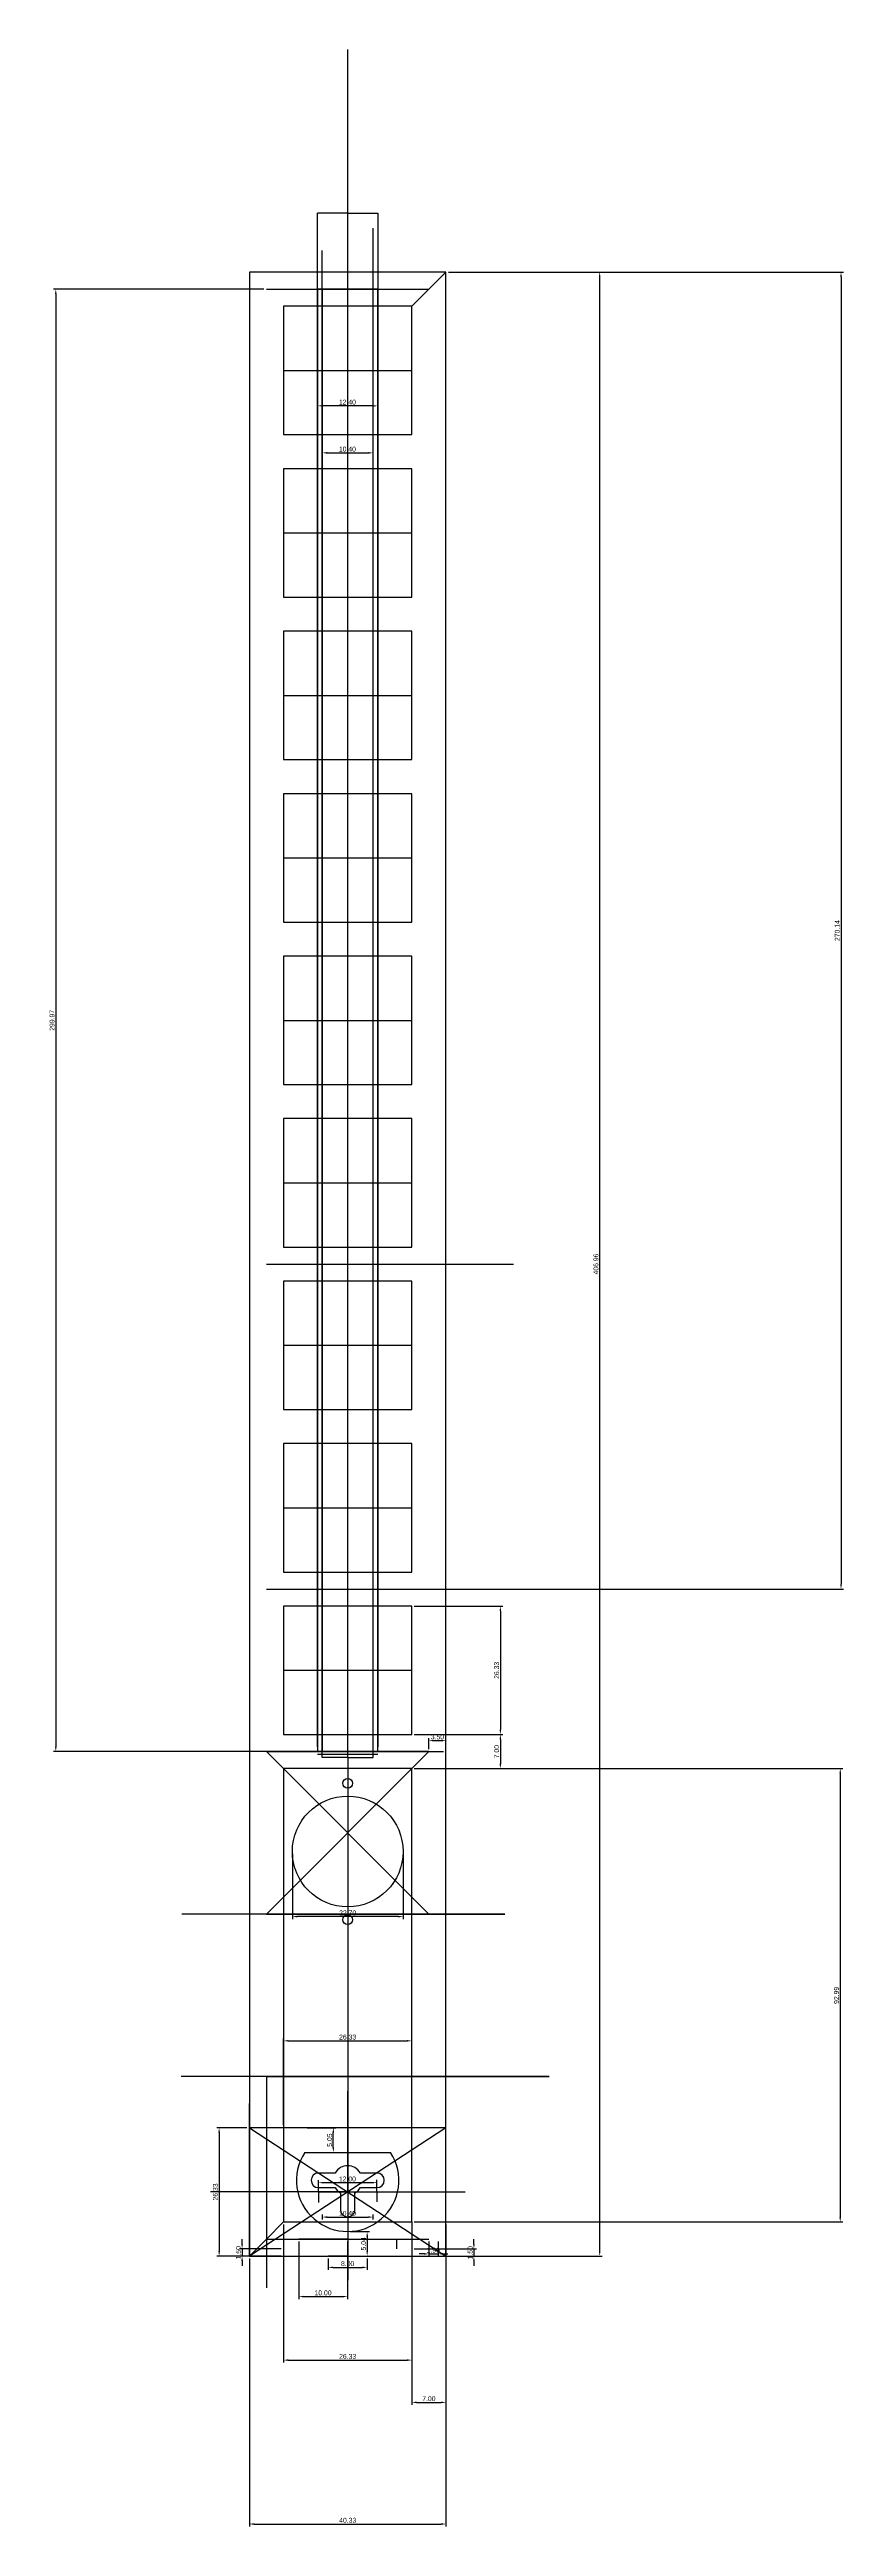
# Model space of a CAD drawing. Extents: x -44 to 118, y -59 to 449.
import ezdxf

# ---------------------------------------------------------------- set-up
doc = ezdxf.new("R2010")
doc.units = 0
doc.layers.get('DEFPOINTS').update_dxf_attribs({"linetype": 'CONTINUOUS'})
for name, color, linetype in [('_CONSTRUCTIONS', 173, 'CONTINUOUS'), ('_MEASURES', 7, 'CONTINUOUS'), ('BORDER', 7, 'CONTINUOUS'), ('FIXING', 3, 'CONTINUOUS'), ('FIXING_BORDER', 6, 'CONTINUOUS'), ('GRID_LED', 6, 'CONTINUOUS'), ('GRID_PCB', 6, 'CONTINUOUS'), ('LED_STRIP10', 4, 'CONTINUOUS'), ('LED_STRIP12', 4, 'CONTINUOUS'), ('PIR', 3, 'CONTINUOUS'), ('SCREWS-PIR', 3, 'CONTINUOUS')]:
    doc.layers.add(name, color=color, linetype=linetype)
doc.styles.add('ARIAL', font='Arial.ttf')
doc.dimstyles.new('DEFAULT', dxfattribs={"dimtxt": 1, "dimasz": 1, "dimexe": 0.5, "dimexo": 0.5, "dimgap": 0.25, "dimtad": 1, "dimtoh": 1, "dimzin": 1, "dimcen": 0.5, "dimazin": 3, "dimtfac": 1, "dimtix": 1, "dimtmove": 0, "dimatfit": 3})

# ---------------------------------------------------------------- blocks, each defined once
blk = doc.blocks.new('*D1')
at = {"layer": '_MEASURES', "color": 0}
for p, q in [((17.16, 1.54), (21.16, 1.54)), ((20.66, 0.54), (20.66, -2.5)), ((17.16, -3.5), (21.16, -3.5))]:
    blk.add_line(p, q, dxfattribs=at)
for points in [[(20.83, 0.54), (20.5, 0.54), (20.66, 1.54)], [(20.5, -2.5), (20.83, -2.5), (20.66, -3.5)]]:
    blk.add_solid(points, dxfattribs=at)
at = {"layer": 'DEFPOINTS', "color": 0}
for p in [(16.66, 1.54), (16.66, -3.5), (20.66, -3.5)]:
    blk.add_point(p, dxfattribs=at)
at = {"layer": '_MEASURES', "color": 0, "linetype": 'CONTINUOUS', "style": 'ARIAL'}
blk.add_text('5.04', height=1, rotation=90, dxfattribs=at).set_placement((20.4, -2.35))
blk = doc.blocks.new('*D2')
at = {"layer": '_MEASURES', "color": 0}
for p, q in [((8.37, 22.83), (14.22, 22.83)), ((13.72, 18.78), (13.72, 21.83)), ((8.37, 17.78), (14.22, 17.78))]:
    blk.add_line(p, q, dxfattribs=at)
for points in [[(13.89, 21.83), (13.56, 21.83), (13.72, 22.83)], [(13.56, 18.78), (13.89, 18.78), (13.72, 17.78)]]:
    blk.add_solid(points, dxfattribs=at)
at = {"layer": 'DEFPOINTS', "color": 0}
for p in [(7.87, 22.83), (13.72, 22.83), (7.87, 17.78)]:
    blk.add_point(p, dxfattribs=at)
at = {"layer": '_MEASURES', "color": 0, "linetype": 'CONTINUOUS', "style": 'ARIAL'}
blk.add_text('5.05', height=1, rotation=90, dxfattribs=at).set_placement((13.45, 18.93))
blk = doc.blocks.new('*D3')
at = {"layer": '_MEASURES', "color": 0}
for p, q in [((3.5, 23.33), (3.5, 41.15)), ((4.5, 40.65), (28.83, 40.65)), ((29.83, 23.33), (29.83, 41.15))]:
    blk.add_line(p, q, dxfattribs=at)
for points in [[(4.5, 40.82), (4.5, 40.49), (3.5, 40.65)], [(28.83, 40.49), (28.83, 40.82), (29.83, 40.65)]]:
    blk.add_solid(points, dxfattribs=at)
at = {"layer": 'DEFPOINTS', "color": 0}
for p in [(29.83, 40.65), (3.5, 22.83), (29.83, 22.83)]:
    blk.add_point(p, dxfattribs=at)
at = {"layer": '_MEASURES', "color": 0, "linetype": 'CONTINUOUS', "style": 'ARIAL'}
blk.add_text('26.33', height=1, dxfattribs=at).set_placement((14.91, 40.92))
blk = doc.blocks.new('*D4')
at = {"layer": '_MEASURES', "color": 0}
for p, q in [((-4, 22.83), (-10.2, 22.83)), ((-9.7, 21.83), (-9.7, -2.5)), ((-4, -3.5), (-10.2, -3.5))]:
    blk.add_line(p, q, dxfattribs=at)
for points in [[(-9.53, 21.83), (-9.87, 21.83), (-9.7, 22.83)], [(-9.87, -2.5), (-9.53, -2.5), (-9.7, -3.5)]]:
    blk.add_solid(points, dxfattribs=at)
at = {"layer": 'DEFPOINTS', "color": 0}
for p in [(-3.5, 22.83), (-9.7, -3.5), (-3.5, -3.5)]:
    blk.add_point(p, dxfattribs=at)
at = {"layer": '_MEASURES', "color": 0, "linetype": 'CONTINUOUS', "style": 'ARIAL'}
blk.add_text('26.33', height=1, rotation=90, dxfattribs=at).set_placement((-9.97, 7.91))
blk = doc.blocks.new('*D5')
at = {"layer": '_MEASURES', "color": 0}
for p, q in [((-4.99, -1), (-4.99, 0)), ((3, -2), (-5.49, -2)), ((3, -3.5), (-5.49, -3.5)), ((-4.99, -2), (-4.99, -3.5)), ((-4.99, -4.5), (-4.99, -5.5))]:
    blk.add_line(p, q, dxfattribs=at)
for points in [[(-5.16, -1), (-4.82, -1), (-4.99, -2)], [(-4.82, -4.5), (-5.16, -4.5), (-4.99, -3.5)]]:
    blk.add_solid(points, dxfattribs=at)
at = {"layer": 'DEFPOINTS', "color": 0}
for p in [(-4.99, -3.5), (3.5, -2), (3.5, -3.5)]:
    blk.add_point(p, dxfattribs=at)
at = {"layer": '_MEASURES', "color": 0, "linetype": 'CONTINUOUS', "style": 'ARIAL'}
blk.add_text('1.50', height=1, rotation=90, dxfattribs=at).set_placement((-5.26, -4.17))
blk = doc.blocks.new('*D6')
at = {"layer": '_MEASURES', "color": 0}
for p, q in [((32.33, -3.05), (31.33, -3.05)), ((33.33, -0.5), (33.33, -3.55)), ((33.33, -3.05), (35.23, -3.05)), ((35.23, -0.5), (35.23, -3.55)), ((36.23, -3.05), (37.23, -3.05))]:
    blk.add_line(p, q, dxfattribs=at)
for points in [[(32.33, -3.22), (32.33, -2.88), (33.33, -3.05)], [(36.23, -2.88), (36.23, -3.22), (35.23, -3.05)]]:
    blk.add_solid(points, dxfattribs=at)
at = {"layer": 'DEFPOINTS', "color": 0}
for p in [(33.33, 0), (35.23, 0), (35.23, -3.05)]:
    blk.add_point(p, dxfattribs=at)
at = {"layer": '_MEASURES', "color": 0, "linetype": 'CONTINUOUS', "style": 'ARIAL'}
blk.add_text('1.90', height=1, dxfattribs=at).set_placement((32.86, -2.78))
blk = doc.blocks.new('*D7')
at = {"layer": '_MEASURES', "color": 0}
for p, q in [((5.32, 78.99), (5.32, 65.64)), ((28.02, 78.99), (28.02, 65.64)), ((27.02, 66.14), (6.32, 66.14))]:
    blk.add_line(p, q, dxfattribs=at)
for points in [[(6.32, 66.31), (6.32, 65.97), (5.32, 66.14)], [(27.02, 65.97), (27.02, 66.31), (28.02, 66.14)]]:
    blk.add_solid(points, dxfattribs=at)
at = {"layer": 'DEFPOINTS', "color": 0}
for p in [(5.32, 79.49), (28.02, 79.49), (5.32, 66.14)]:
    blk.add_point(p, dxfattribs=at)
at = {"layer": '_MEASURES', "color": 0, "linetype": 'CONTINUOUS', "style": 'ARIAL'}
blk.add_text('22.70', height=1, dxfattribs=at).set_placement((14.92, 66.41))
blk = doc.blocks.new('*D8')
at = {"layer": '_MEASURES', "color": 0}
for p, q in [((30.33, -2), (43.06, -2)), ((30.33, -3.5), (43.06, -3.5)), ((42.56, -1), (42.56, 0)), ((42.56, -2), (42.56, -3.5)), ((42.56, -4.5), (42.56, -5.5))]:
    blk.add_line(p, q, dxfattribs=at)
for points in [[(42.39, -1), (42.72, -1), (42.56, -2)], [(42.72, -4.5), (42.39, -4.5), (42.56, -3.5)]]:
    blk.add_solid(points, dxfattribs=at)
at = {"layer": 'DEFPOINTS', "color": 0}
for p in [(29.83, -2), (29.83, -3.5), (42.56, -3.5)]:
    blk.add_point(p, dxfattribs=at)
at = {"layer": '_MEASURES', "color": 0, "linetype": 'CONTINUOUS', "style": 'ARIAL'}
blk.add_text('1.50', height=1, rotation=90, dxfattribs=at).set_placement((42.29, -4.17))
blk = doc.blocks.new('*D9')
at = {"layer": '_MEASURES', "color": 0}
for p, q in [((12.66, -4), (12.66, -6.32)), ((20.66, -4), (20.66, -6.32)), ((13.66, -5.82), (19.66, -5.82))]:
    blk.add_line(p, q, dxfattribs=at)
for points in [[(13.66, -5.65), (13.66, -5.99), (12.66, -5.82)], [(19.66, -5.99), (19.66, -5.65), (20.66, -5.82)]]:
    blk.add_solid(points, dxfattribs=at)
at = {"layer": 'DEFPOINTS', "color": 0}
for p in [(12.66, -3.5), (20.66, -3.5), (20.66, -5.82)]:
    blk.add_point(p, dxfattribs=at)
at = {"layer": '_MEASURES', "color": 0, "linetype": 'CONTINUOUS', "style": 'ARIAL'}
blk.add_text('8.00', height=1, dxfattribs=at).set_placement((15.3, -5.55))
blk = doc.blocks.new('*D10')
at = {"layer": '_MEASURES', "color": 0}
for p, q in [((6.66, -0.5), (6.66, -12.31)), ((16.66, -0.5), (16.66, -12.31)), ((7.66, -11.81), (15.66, -11.81))]:
    blk.add_line(p, q, dxfattribs=at)
for points in [[(7.66, -11.64), (7.66, -11.97), (6.66, -11.81)], [(15.66, -11.97), (15.66, -11.64), (16.66, -11.81)]]:
    blk.add_solid(points, dxfattribs=at)
at = {"layer": 'DEFPOINTS', "color": 0}
for p in [(6.66, 0), (16.66, 0), (16.66, -11.81)]:
    blk.add_point(p, dxfattribs=at)
at = {"layer": '_MEASURES', "color": 0, "linetype": 'CONTINUOUS', "style": 'ARIAL'}
blk.add_text('10.00', height=1, dxfattribs=at).set_placement((9.86, -11.54))
blk = doc.blocks.new('*D11')
at = {"layer": '_MEASURES', "color": 0}
for p, q in [((11.47, 4), (11.47, 5)), ((12.47, 4.5), (20.87, 4.5)), ((21.87, 4), (21.87, 5))]:
    blk.add_line(p, q, dxfattribs=at)
for points in [[(12.47, 4.67), (12.47, 4.33), (11.47, 4.5)], [(20.87, 4.33), (20.87, 4.67), (21.87, 4.5)]]:
    blk.add_solid(points, dxfattribs=at)
at = {"layer": 'DEFPOINTS', "color": 0}
for p in [(11.47, 3.5), (21.87, 4.5), (21.87, 3.5)]:
    blk.add_point(p, dxfattribs=at)
at = {"layer": '_MEASURES', "color": 0, "linetype": 'CONTINUOUS', "style": 'ARIAL'}
blk.add_text('10.40', height=1, dxfattribs=at).set_placement((14.86, 4.77))
blk = doc.blocks.new('*D12')
at = {"layer": '_MEASURES', "color": 0}
for p, q in [((10.66, 10.16), (10.66, 12.06)), ((11.66, 11.56), (21.66, 11.56)), ((22.66, 10.16), (22.66, 12.06))]:
    blk.add_line(p, q, dxfattribs=at)
for points in [[(11.66, 11.72), (11.66, 11.39), (10.66, 11.56)], [(21.66, 11.39), (21.66, 11.72), (22.66, 11.56)]]:
    blk.add_solid(points, dxfattribs=at)
at = {"layer": 'DEFPOINTS', "color": 0}
for p in [(22.66, 11.56), (10.66, 9.67), (22.66, 9.67)]:
    blk.add_point(p, dxfattribs=at)
at = {"layer": '_MEASURES', "color": 0, "linetype": 'CONTINUOUS', "style": 'ARIAL'}
blk.add_text('12.00', height=1, dxfattribs=at).set_placement((14.86, 11.82))
blk = doc.blocks.new('*D13')
at = {"layer": '_MEASURES', "color": 0}
for p, q in [((30.33, 96.49), (118.19, 96.49)), ((117.69, 95.49), (117.69, 4.5)), ((30.33, 3.5), (118.19, 3.5))]:
    blk.add_line(p, q, dxfattribs=at)
for points in [[(117.86, 95.49), (117.52, 95.49), (117.69, 96.49)], [(117.52, 4.5), (117.86, 4.5), (117.69, 3.5)]]:
    blk.add_solid(points, dxfattribs=at)
at = {"layer": 'DEFPOINTS', "color": 0}
for p in [(29.83, 96.49), (29.83, 3.5), (117.69, 3.5)]:
    blk.add_point(p, dxfattribs=at)
at = {"layer": '_MEASURES', "color": 0, "linetype": 'CONTINUOUS', "style": 'ARIAL'}
blk.add_text('92.99', height=1, rotation=90, dxfattribs=at).set_placement((117.42, 48.23))
blk = doc.blocks.new('*D14')
at = {"layer": '_MEASURES', "color": 0}
for p, q in [((33.33, 100.49), (33.33, 102.73)), ((34.33, 102.23), (35.83, 102.23)), ((36.83, 100.49), (36.83, 102.73))]:
    blk.add_line(p, q, dxfattribs=at)
for points in [[(34.33, 102.4), (34.33, 102.06), (33.33, 102.23)], [(35.83, 102.06), (35.83, 102.4), (36.83, 102.23)]]:
    blk.add_solid(points, dxfattribs=at)
at = {"layer": 'DEFPOINTS', "color": 0}
for p in [(36.83, 102.23), (33.33, 99.99), (36.83, 99.99)]:
    blk.add_point(p, dxfattribs=at)
at = {"layer": '_MEASURES', "color": 0, "linetype": 'CONTINUOUS', "style": 'ARIAL'}
blk.add_text('3.50', height=1, dxfattribs=at).set_placement((33.71, 102.5))
blk = doc.blocks.new('*D15')
at = {"layer": '_MEASURES', "color": 0}
for p, q in [((37.33, 403.46), (118.35, 403.46)), ((117.85, 402.46), (117.85, 134.32)), ((37.33, 133.32), (118.35, 133.32))]:
    blk.add_line(p, q, dxfattribs=at)
for points in [[(118.02, 402.46), (117.68, 402.46), (117.85, 403.46)], [(117.68, 134.32), (118.02, 134.32), (117.85, 133.32)]]:
    blk.add_solid(points, dxfattribs=at)
at = {"layer": 'DEFPOINTS', "color": 0}
for p in [(36.83, 403.46), (36.83, 133.32), (117.85, 133.32)]:
    blk.add_point(p, dxfattribs=at)
at = {"layer": '_MEASURES', "color": 0, "linetype": 'CONTINUOUS', "style": 'ARIAL'}
blk.add_text('270.14', height=1, rotation=90, dxfattribs=at).set_placement((117.58, 266.25))
blk = doc.blocks.new('*D16')
at = {"layer": '_MEASURES', "color": 0}
for p, q in [((11.47, 363.63), (11.47, 366.88)), ((12.47, 366.38), (20.87, 366.38)), ((21.87, 363.63), (21.87, 366.88))]:
    blk.add_line(p, q, dxfattribs=at)
for points in [[(12.47, 366.55), (12.47, 366.21), (11.47, 366.38)], [(20.87, 366.21), (20.87, 366.55), (21.87, 366.38)]]:
    blk.add_solid(points, dxfattribs=at)
at = {"layer": 'DEFPOINTS', "color": 0}
for p in [(21.87, 366.38), (11.47, 363.13), (21.87, 363.13)]:
    blk.add_point(p, dxfattribs=at)
at = {"layer": '_MEASURES', "color": 0, "linetype": 'CONTINUOUS', "style": 'ARIAL'}
blk.add_text('10.40', height=1, dxfattribs=at).set_placement((14.86, 366.65))
blk = doc.blocks.new('*D17')
at = {"layer": '_MEASURES', "color": 0}
for p, q in [((-0.5, 399.96), (-43.7, 399.96)), ((-43.2, 398.96), (-43.2, 100.99)), ((-0.5, 99.99), (-43.7, 99.99))]:
    blk.add_line(p, q, dxfattribs=at)
for points in [[(-43.03, 398.96), (-43.37, 398.96), (-43.2, 399.96)], [(-43.37, 100.99), (-43.03, 100.99), (-43.2, 99.99)]]:
    blk.add_solid(points, dxfattribs=at)
at = {"layer": 'DEFPOINTS', "color": 0}
for p in [(0, 399.96), (-43.2, 99.99), (0, 99.99)]:
    blk.add_point(p, dxfattribs=at)
at = {"layer": '_MEASURES', "color": 0, "linetype": 'CONTINUOUS', "style": 'ARIAL'}
blk.add_text('299.97', height=1, rotation=90, dxfattribs=at).set_placement((-43.47, 247.84))
blk = doc.blocks.new('*D18')
at = {"layer": '_MEASURES', "color": 0}
for p, q in [((10.47, 367.8), (10.47, 376.52)), ((21.87, 376.02), (11.47, 376.02)), ((22.87, 367.8), (22.87, 376.52))]:
    blk.add_line(p, q, dxfattribs=at)
for points in [[(11.47, 376.19), (11.47, 375.85), (10.47, 376.02)], [(21.87, 375.85), (21.87, 376.19), (22.87, 376.02)]]:
    blk.add_solid(points, dxfattribs=at)
at = {"layer": 'DEFPOINTS', "color": 0}
for p in [(10.47, 376.02), (10.47, 367.3), (22.87, 367.3)]:
    blk.add_point(p, dxfattribs=at)
at = {"layer": '_MEASURES', "color": 0, "linetype": 'CONTINUOUS', "style": 'ARIAL'}
blk.add_text('12.40', height=1, dxfattribs=at).set_placement((14.86, 376.29))
blk = doc.blocks.new('*D19')
at = {"layer": '_MEASURES', "color": 0}
for p, q in [((30.33, 129.82), (48.48, 129.82)), ((47.98, 128.82), (47.98, 104.49)), ((30.33, 103.49), (48.48, 103.49))]:
    blk.add_line(p, q, dxfattribs=at)
for points in [[(48.15, 128.82), (47.81, 128.82), (47.98, 129.82)], [(47.81, 104.49), (48.15, 104.49), (47.98, 103.49)]]:
    blk.add_solid(points, dxfattribs=at)
at = {"layer": 'DEFPOINTS', "color": 0}
for p in [(29.83, 129.82), (29.83, 103.49), (47.98, 103.49)]:
    blk.add_point(p, dxfattribs=at)
at = {"layer": '_MEASURES', "color": 0, "linetype": 'CONTINUOUS', "style": 'ARIAL'}
blk.add_text('26.33', height=1, rotation=90, dxfattribs=at).set_placement((47.71, 114.9))
blk = doc.blocks.new('*D20')
at = {"layer": '_MEASURES', "color": 0}
for p, q in [((30.33, 103.49), (48.48, 103.49)), ((47.98, 102.49), (47.98, 97.49)), ((30.33, 96.49), (48.48, 96.49))]:
    blk.add_line(p, q, dxfattribs=at)
for points in [[(48.15, 102.49), (47.81, 102.49), (47.98, 103.49)], [(47.81, 97.49), (48.15, 97.49), (47.98, 96.49)]]:
    blk.add_solid(points, dxfattribs=at)
at = {"layer": 'DEFPOINTS', "color": 0}
for p in [(29.83, 103.49), (29.83, 96.49), (47.98, 96.49)]:
    blk.add_point(p, dxfattribs=at)
at = {"layer": '_MEASURES', "color": 0, "linetype": 'CONTINUOUS', "style": 'ARIAL'}
blk.add_text('7.00', height=1, rotation=90, dxfattribs=at).set_placement((47.71, 98.62))
blk = doc.blocks.new('*D21')
at = {"layer": '_MEASURES', "color": 0}
for p, q in [((29.83, 3), (29.83, -34.01)), ((36.83, 3), (36.83, -34.01)), ((30.83, -33.51), (35.83, -33.51))]:
    blk.add_line(p, q, dxfattribs=at)
for points in [[(30.83, -33.34), (30.83, -33.68), (29.83, -33.51)], [(35.83, -33.68), (35.83, -33.34), (36.83, -33.51)]]:
    blk.add_solid(points, dxfattribs=at)
at = {"layer": 'DEFPOINTS', "color": 0}
for p in [(29.83, 3.5), (36.83, 3.5), (36.83, -33.51)]:
    blk.add_point(p, dxfattribs=at)
at = {"layer": '_MEASURES', "color": 0, "linetype": 'CONTINUOUS', "style": 'ARIAL'}
blk.add_text('7.00', height=1, dxfattribs=at).set_placement((31.96, -33.24))
blk = doc.blocks.new('*D22')
at = {"layer": '_MEASURES', "color": 0}
for p, q in [((-3.5, -4), (-3.5, -58.96)), ((36.83, -4), (36.83, -58.96)), ((-2.5, -58.46), (35.83, -58.46))]:
    blk.add_line(p, q, dxfattribs=at)
for points in [[(-2.5, -58.29), (-2.5, -58.63), (-3.5, -58.46)], [(35.83, -58.63), (35.83, -58.29), (36.83, -58.46)]]:
    blk.add_solid(points, dxfattribs=at)
at = {"layer": 'DEFPOINTS', "color": 0}
for p in [(-3.5, -3.5), (36.83, -3.5), (36.83, -58.46)]:
    blk.add_point(p, dxfattribs=at)
at = {"layer": '_MEASURES', "color": 0, "linetype": 'CONTINUOUS', "style": 'ARIAL'}
blk.add_text('40.33', height=1, dxfattribs=at).set_placement((14.93, -58.19))
blk = doc.blocks.new('*D23')
at = {"layer": '_MEASURES', "color": 0}
for p, q in [((37.33, 403.46), (68.85, 403.46)), ((68.35, -2.5), (68.35, 402.46)), ((37.33, -3.5), (68.85, -3.5))]:
    blk.add_line(p, q, dxfattribs=at)
for points in [[(68.52, 402.46), (68.18, 402.46), (68.35, 403.46)], [(68.18, -2.5), (68.52, -2.5), (68.35, -3.5)]]:
    blk.add_solid(points, dxfattribs=at)
at = {"layer": 'DEFPOINTS', "color": 0}
for p in [(36.83, 403.46), (68.35, 403.46), (36.83, -3.5)]:
    blk.add_point(p, dxfattribs=at)
at = {"layer": '_MEASURES', "color": 0, "linetype": 'CONTINUOUS', "style": 'ARIAL'}
blk.add_text('406.96', height=1, rotation=90, dxfattribs=at).set_placement((68.08, 197.85))
blk = doc.blocks.new('*D24')
at = {"layer": '_MEASURES', "color": 0}
for p, q in [((3.5, 3), (3.5, -25.34)), ((29.83, 3), (29.83, -25.34)), ((4.5, -24.84), (28.83, -24.84))]:
    blk.add_line(p, q, dxfattribs=at)
for points in [[(4.5, -24.67), (4.5, -25.01), (3.5, -24.84)], [(28.83, -25.01), (28.83, -24.67), (29.83, -24.84)]]:
    blk.add_solid(points, dxfattribs=at)
at = {"layer": 'DEFPOINTS', "color": 0}
for p in [(3.5, 3.5), (29.83, 3.5), (29.83, -24.84)]:
    blk.add_point(p, dxfattribs=at)
at = {"layer": '_MEASURES', "color": 0, "linetype": 'CONTINUOUS', "style": 'ARIAL'}
blk.add_text('26.33', height=1, dxfattribs=at).set_placement((14.91, -24.57))

msp = doc.modelspace()

# ---------------------------------------------------------------- linework, layer by layer
at = {"layer": '_CONSTRUCTIONS'}
for p, q in [((16.666, 98.75), (16.666, 449.11)), ((10.466, 100.98), (10.466, 415.52)), ((16.666, 415.52), (10.466, 415.52)), ((16.666, 415.52), (22.866, 415.52)), ((21.866, 98.75), (21.866, 412.49)), ((22.866, 415.52), (22.866, 100.98)), ((11.466, 98.75), (11.466, 407.86)), ((33.33, 399.96), (36.83, 403.46)), ((0, 399.96), (33.33, 399.96)), ((33.33, 399.96), (29.83, 396.46)), ((0, 199.98), (50.67, 199.98)), ((0, 133.32), (57, 133.32)), ((33.33, 99.99), (-16.78, 99.99)), ((0, 66.66), (33.33, 99.99)), ((0, 99.99), (33.33, 66.66)), ((0, 99.99), (33.33, 99.99)), ((16.666, 99.37), (10.466, 99.37)), ((16.666, 98.75), (11.466, 98.75)), ((16.666, 98.75), (16.665, 9.665)), ((16.666, 99.46), (22.866, 99.46)), ((16.666, 98.75), (21.866, 98.75)), ((33.33, 99.99), (36.33, 99.99)), ((16.666, 96.49), (16.666, 79.49)), ((48.931, 66.66), (-17.36, 66.66)), ((0, 66.66), (48.931, 66.66)), ((57.957, 33.33), (-17.483, 33.33)), ((0, 33.33), (0, -10)), ((0, 33.33), (57.957, 33.33)), ((-3.5, 22.83), (-3.5, 27.83)), ((16.665, 9.665), (16.665, 30.33)), ((36.83, 22.83), (-3.5, -3.5)), ((-3.5, 22.83), (36.83, -3.5)), ((16.665, 9.665), (16.665, 15.665)), ((10.665, 9.665), (10.665, 11.8)), ((22.665, 9.665), (22.665, 12.15)), ((16.665, 9.665), (-11.44, 9.665)), ((10.665, 9.665), (10.665, 7.52)), ((16.665, 9.665), (10.665, 9.665)), ((16.665, 9.665), (16.665, -8.414)), ((16.665, 9.665), (22.665, 9.665)), ((16.665, 9.665), (40.74, 9.665)), ((22.665, 9.665), (22.665, 7.63)), ((24.165, 9.665), (27.165, 9.665)), ((0, 0), (-3.5, -3.5)), ((0, 0), (3.5, 3.5)), ((0, 0), (33.33, 0)), ((16.665, 0), (6.665, 0)), ((16.665, 0), (26.665, 0)), ((26.665, 0), (26.665, -2)), ((29.83, 3.5), (29.83, -6.179)), ((16.665, -3.5), (12.665, -3.5)), ((16.665, -3.5), (20.665, -3.5))]:
    msp.add_line(p, q, dxfattribs=at)
at = {"layer": '_MEASURES'}
msp.add_line((10.665, 9.665), (22.665, 9.665), dxfattribs=at)
msp.add_line((10.665, 9.665), (22.665, 9.665), dxfattribs=at)
at = {"layer": 'BORDER'}
for p, q in [((36.83, 403.46), (-3.5, 403.46)), ((-3.5, 403.46), (-3.5, -3.5)), ((36.83, -3.5), (36.83, 403.46)), ((-3.5, -3.5), (36.83, -3.5))]:
    msp.add_line(p, q, dxfattribs=at)
at = {"layer": 'FIXING'}
for p, q in [((7.873, 17.78), (25.457, 17.78)), ((14.067, 13.54), (10.665, 13.54)), ((10.665, 10.54), (14.067, 10.54)), ((22.665, 13.54), (19.263, 13.54)), ((19.263, 10.54), (22.665, 10.54)), ((15.165, 9.442), (15.165, 6.04)), ((18.165, 6.04), (18.165, 9.442))]:
    msp.add_line(p, q, dxfattribs=at)
for centre, radius, start, end in [((16.665, 12.04), 10.5, 146.86093, 33.13907), ((10.665, 12.04), 1.5, 90, 270), ((16.665, 12.04), 3, 30, 150), ((16.665, 12.04), 3, 210, 240), ((16.665, 12.04), 3, 300, 330), ((22.665, 12.04), 1.5, 270, 90), ((16.665, 6.04), 1.5, 180, 0)]:
    msp.add_arc(centre, radius, start, end, dxfattribs=at)
at = {"layer": 'FIXING_BORDER'}
for p, q in [((36.83, 22.83), (-3.5, 22.83)), ((-3.5, 22.83), (-3.5, -3.5)), ((-3.5, -3.5), (-3.5, 22.83)), ((36.83, -3.5), (36.83, 22.83)), ((36.83, -3.5), (36.83, 22.83)), ((-3.5, -3.5), (36.83, -3.5)), ((-3.5, -3.5), (36.83, -3.5))]:
    msp.add_line(p, q, dxfattribs=at)
at = {"layer": 'GRID_LED'}
for p, q in [((29.83, 396.46), (3.5, 396.46)), ((3.5, 396.46), (3.5, 370.13)), ((29.83, 370.13), (29.83, 396.46)), ((3.5, 370.13), (29.83, 370.13)), ((29.83, 363.13), (3.5, 363.13)), ((3.5, 363.13), (3.5, 336.8)), ((29.83, 336.8), (29.83, 363.13)), ((3.5, 336.8), (29.83, 336.8)), ((29.83, 329.8), (3.5, 329.8)), ((3.5, 329.8), (3.5, 303.47)), ((29.83, 303.47), (29.83, 329.8)), ((3.5, 303.47), (29.83, 303.47)), ((29.83, 296.47), (3.5, 296.47)), ((3.5, 296.47), (3.5, 270.14)), ((29.83, 270.14), (29.83, 296.47)), ((3.5, 270.14), (29.83, 270.14)), ((29.83, 263.14), (3.5, 263.14)), ((3.5, 263.14), (3.5, 236.81)), ((29.83, 236.81), (29.83, 263.14)), ((3.5, 236.81), (29.83, 236.81)), ((29.83, 229.81), (3.5, 229.81)), ((3.5, 229.81), (3.5, 203.48)), ((29.83, 203.48), (29.83, 229.81)), ((3.5, 203.48), (29.83, 203.48)), ((29.83, 196.48), (3.5, 196.48)), ((3.5, 196.48), (3.5, 170.15)), ((29.83, 170.15), (29.83, 196.48)), ((3.5, 170.15), (29.83, 170.15)), ((29.83, 163.15), (3.5, 163.15)), ((3.5, 163.15), (3.5, 136.82)), ((29.83, 136.82), (29.83, 163.15)), ((3.5, 136.82), (29.83, 136.82)), ((29.83, 129.82), (3.5, 129.82)), ((3.5, 129.82), (3.5, 103.49)), ((29.83, 103.49), (29.83, 129.82)), ((3.5, 103.49), (29.83, 103.49))]:
    msp.add_line(p, q, dxfattribs=at)
at = {"layer": 'GRID_PCB'}
for p, q in [((29.83, 96.49), (3.5, 96.49)), ((3.5, 96.49), (3.5, 3.5)), ((29.83, 3.5), (29.83, 96.49)), ((3.5, 3.5), (29.83, 3.5))]:
    msp.add_line(p, q, dxfattribs=at)
at = {"layer": 'LED_STRIP10'}
for p, q in [((21.866, 399.96), (11.466, 399.96)), ((11.466, 399.96), (11.466, 99.99)), ((21.866, 99.99), (21.866, 399.96)), ((3.5, 383.295), (29.83, 383.295)), ((3.5, 349.965), (29.83, 349.965)), ((3.5, 316.635), (29.83, 316.635)), ((3.5, 283.305), (29.83, 283.305)), ((3.5, 249.975), (29.83, 249.975)), ((3.5, 216.645), (29.83, 216.645)), ((3.5, 183.315), (29.83, 183.315)), ((3.5, 149.985), (29.83, 149.985)), ((3.5, 116.655), (29.83, 116.655)), ((11.466, 99.99), (21.866, 99.99))]:
    msp.add_line(p, q, dxfattribs=at)
at = {"layer": 'LED_STRIP12'}
for p, q in [((22.866, 399.96), (10.466, 399.96)), ((10.466, 399.96), (10.466, 99.99)), ((22.866, 99.99), (22.866, 399.96)), ((10.466, 99.99), (22.866, 99.99))]:
    msp.add_line(p, q, dxfattribs=at)
at = {"layer": 'PIR'}
msp.add_circle((16.666, 79.49), 11.35, dxfattribs=at)
at = {"layer": 'SCREWS-PIR'}
for centre in [(16.666, 93.49), (16.666, 65.49)]:
    msp.add_circle(centre, 1, dxfattribs=at)

# ---------------------------------------------------------------- dimensions: what is measured, and where the dimension line sits
at = {"layer": '_MEASURES'}
for base, p1, p2, picture, middle in [((117.85, 133.32), (36.83, 403.46), (36.83, 133.32), '*D15', (117.09, 268.39)), ((68.35, 403.46), (36.83, -3.5), (36.83, 403.46), '*D23', (67.59, 199.98)), ((-43.2, 99.99), (0, 399.96), (0, 99.99), '*D17', (-43.96, 249.975)), ((47.98, 103.49), (29.83, 129.82), (29.83, 103.49), '*D19', (47.22, 116.655)), ((47.98, 96.49), (29.83, 103.49), (29.83, 96.49), '*D20', (47.22, 99.99)), ((117.69, 3.5), (29.83, 96.49), (29.83, 3.5), '*D13', (116.93, 49.995)), ((-9.7, -3.5), (-3.5, 22.83), (-3.5, -3.5), '*D4', (-10.46, 9.665)), ((13.723, 22.83), (7.873, 17.78), (7.873, 22.83), '*D2', (12.963, 20.305)), ((-4.99, -3.5), (3.5, -2), (3.5, -3.5), '*D5', (-5.75, -2.75)), ((20.665, -3.5), (16.665, 1.54), (16.665, -3.5), '*D1', (19.905, -0.98)), ((42.556, -3.5), (29.83, -2), (29.83, -3.5), '*D8', (41.796, -2.75))]:
    dim = msp.add_linear_dim(base=base, p1=p1, p2=p2, angle=90, dimstyle='DEFAULT', dxfattribs=at)
    dim.commit()
    dim.dimension.update_dxf_attribs({"geometry": picture, "text_midpoint": middle})
for base, p1, p2, picture, middle in [((10.466, 376.02), (22.866, 367.3), (10.466, 367.3), '*D18', (16.666, 376.78)), ((21.866, 366.38), (11.466, 363.13), (21.866, 363.13), '*D16', (16.666, 367.14)), ((36.83, 102.23), (33.33, 99.99), (36.83, 99.99), '*D14', (35.08, 102.99)), ((5.316, 66.141), (28.016, 79.49), (5.316, 79.49), '*D7', (16.666, 66.901)), ((29.83, 40.653), (3.5, 22.83), (29.83, 22.83), '*D3', (16.665, 41.413)), ((22.665, 11.556), (10.665, 9.665), (22.665, 9.665), '*D12', (16.665, 12.316)), ((21.866, 4.5), (11.466, 3.5), (21.866, 3.5), '*D11', (16.666, 5.261)), ((29.83, -24.84), (3.5, 3.5), (29.83, 3.5), '*D24', (16.665, -24.08)), ((16.665, -11.805), (6.665, 0), (16.665, 0), '*D10', (11.665, -11.045)), ((36.83, -33.51), (29.83, 3.5), (36.83, 3.5), '*D21', (33.33, -32.75)), ((35.23, -3.05), (33.33, 0), (35.23, 0), '*D6', (34.28, -2.29)), ((36.83, -58.46), (-3.5, -3.5), (36.83, -3.5), '*D22', (16.665, -57.7)), ((20.665, -5.822), (12.665, -3.5), (20.665, -3.5), '*D9', (16.665, -5.061))]:
    dim = msp.add_linear_dim(base=base, p1=p1, p2=p2, dimstyle='DEFAULT', dxfattribs=at)
    dim.commit()
    dim.dimension.update_dxf_attribs({"geometry": picture, "text_midpoint": middle})

doc.saveas('drawing.dxf')
